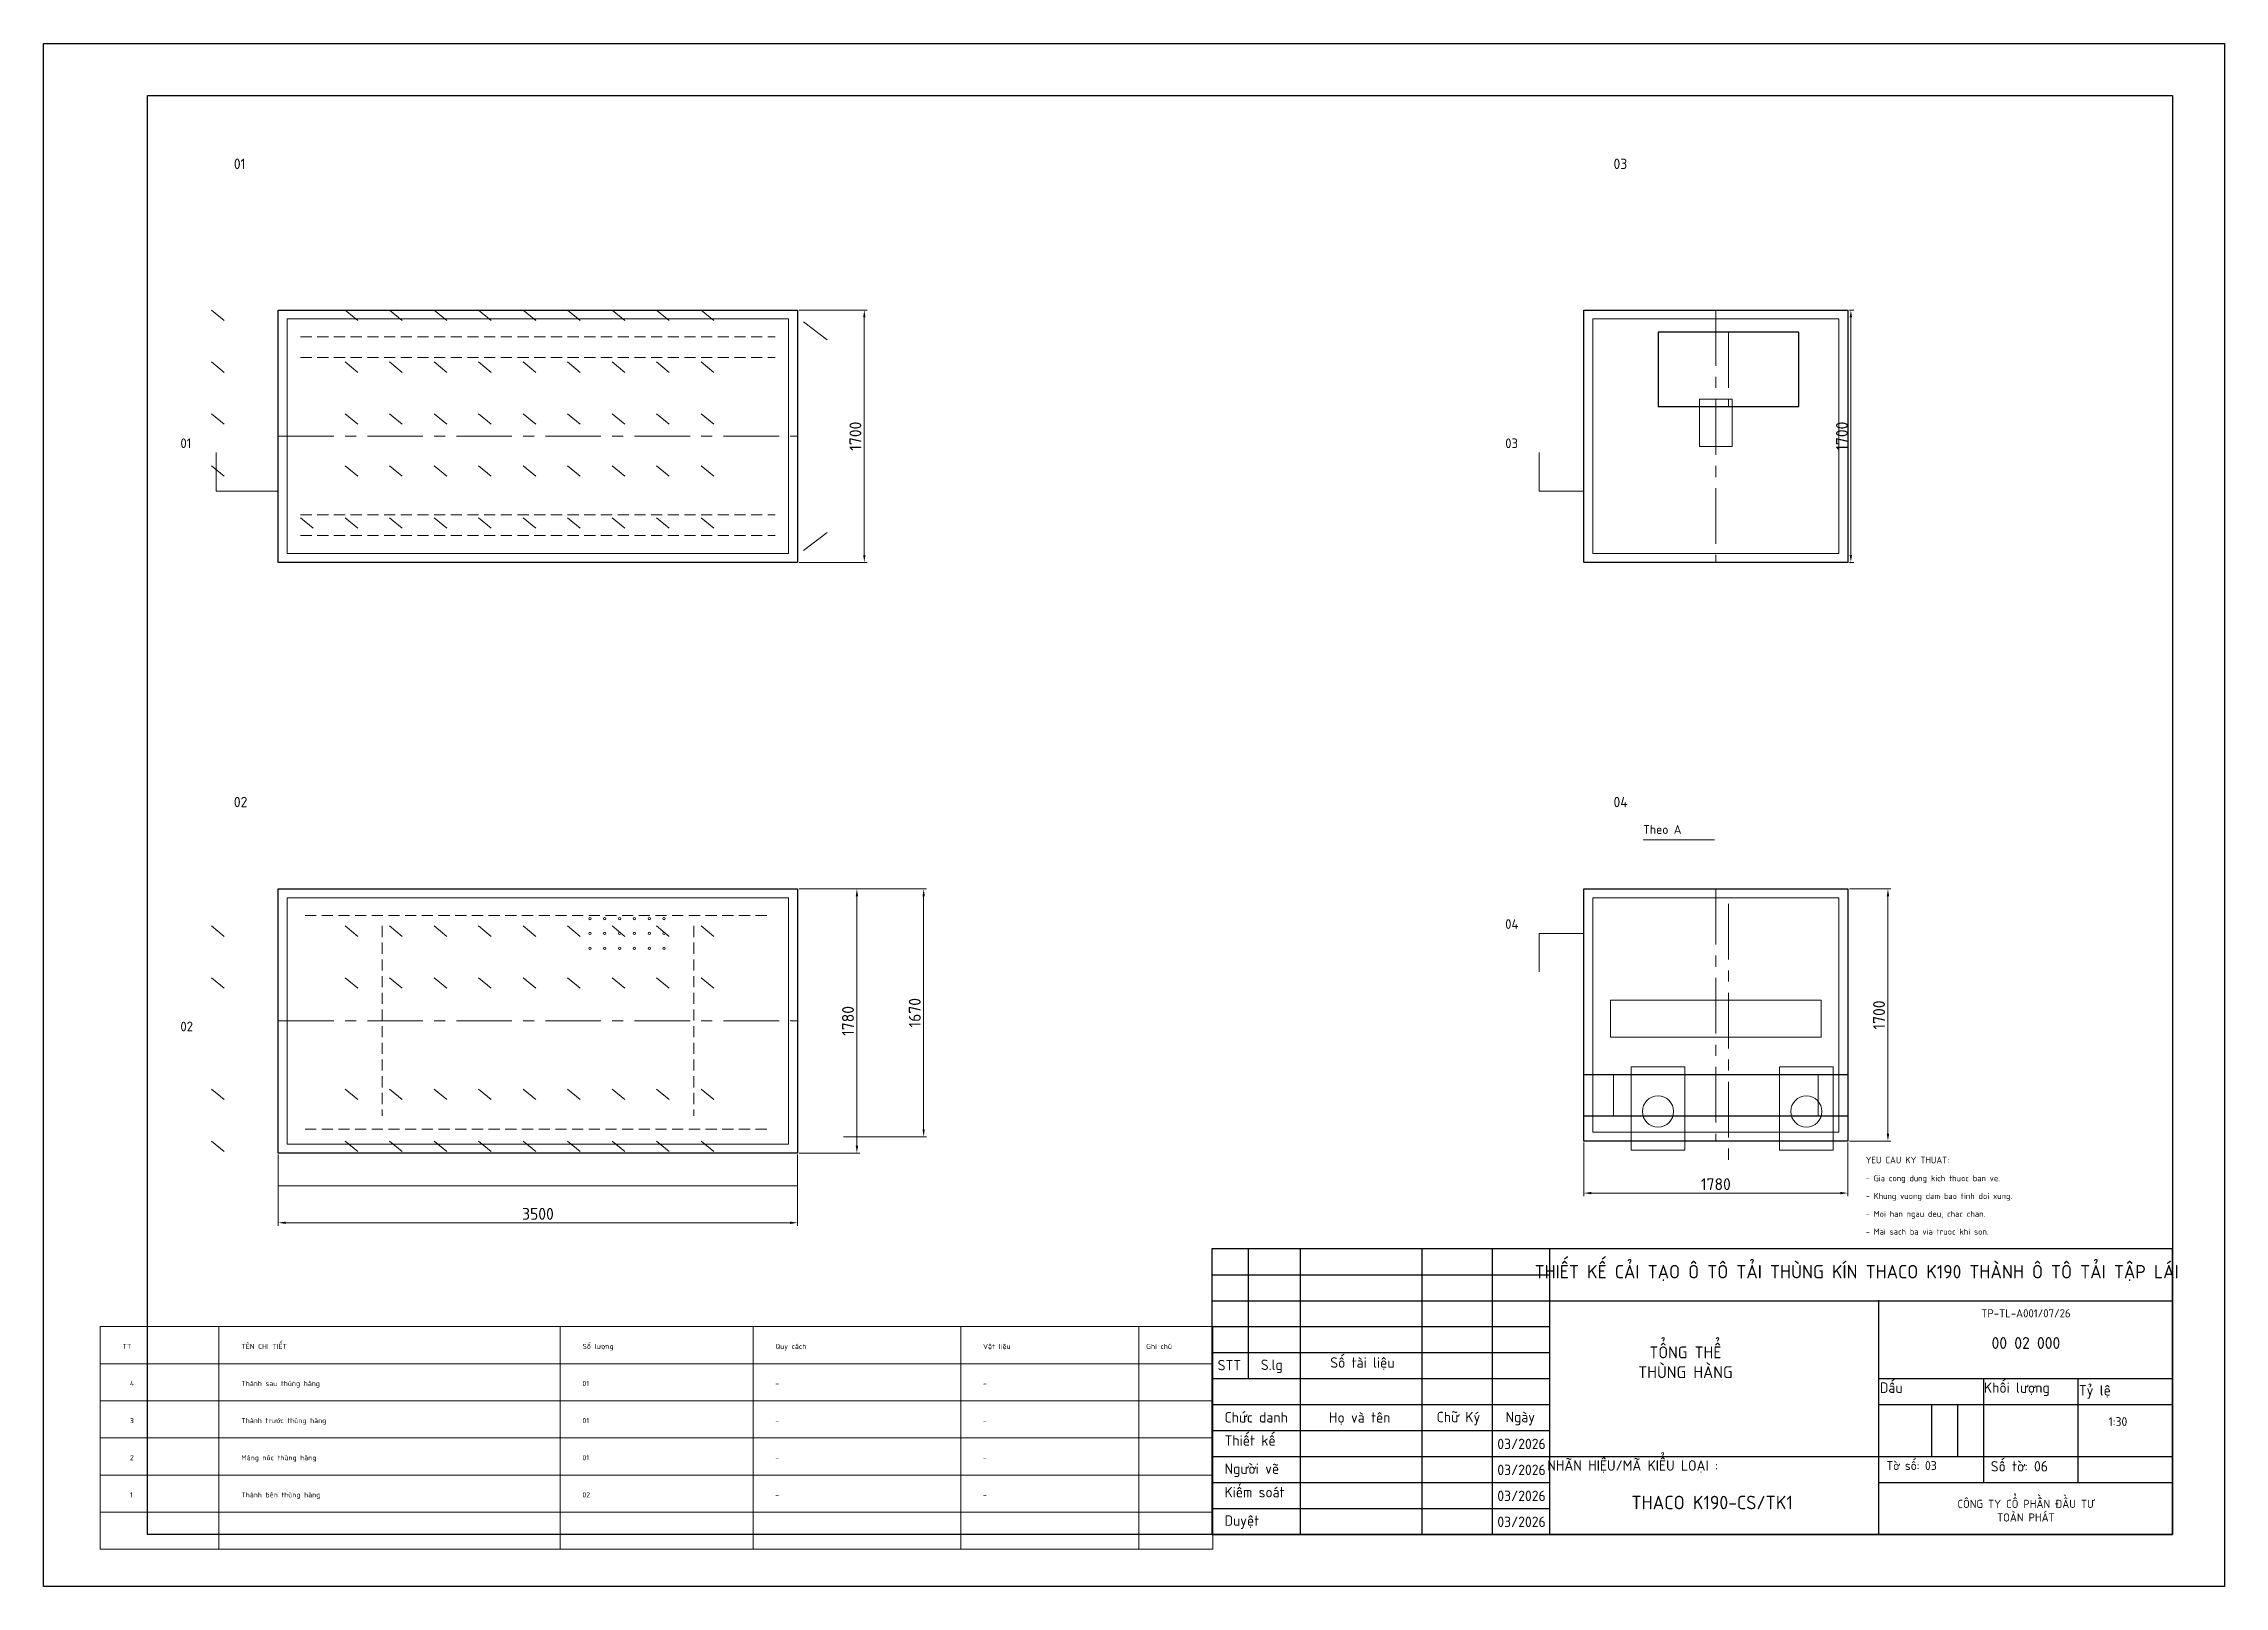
# Model space of a CAD drawing. Header units: inches. Extents: x -165182 to -150482, y -216185 to -150225.
# Drawn here: x -165182 to -150482, y -193500 to -183105 of the extents above; entities that cross this region are included whole.
import ezdxf

# ---------------------------------------------------------------- set-up
doc = ezdxf.new("R2010")
doc.units = ezdxf.units.IN
doc.header["$LTSCALE"] = 100
doc.header["$MEASUREMENT"] = 0
doc.linetypes.add('CENTER', pattern=[2, 1.25, -0.25, 0.25, -0.25])
doc.linetypes.add('HIDDEN', pattern=[0.375, 0.25, -0.125])
doc.layers.get('Defpoints').update_dxf_attribs({"lineweight": 25})
for name, color, linetype, lineweight in [('Duong manh', 4, 'Continuous', 9), ('NET CHIINH 1', 7, 'Continuous', 25), ('NET DUT', 170, 'HIDDEN', 9), ('NET TRUC', 220, 'CENTER', 9), ('TEXT', 1, 'Continuous', 15)]:
    doc.layers.add(name, color=color, linetype=linetype, lineweight=lineweight)
doc.layers.add('Tpl_Bound', color=1, linetype='Continuous', plot=False)
doc.styles.add('dim text 3-5', font='', dxfattribs={"height": 3.5})
doc.styles.add('dim text 80-100', font='', dxfattribs={"height": 80})
doc.styles.add('text 1-2', font='', dxfattribs={"height": 2})
doc.styles.get('dim text 3-5').set_extended_font_data('TCVN 7284')
doc.styles.get('dim text 80-100').set_extended_font_data('TCVN 7284')
doc.styles.get('text 1-2').set_extended_font_data('TCVN 7284')
doc.dimstyles.new('dim 80-100', dxfattribs={"dimtxt": 80, "dimasz": 50, "dimexe": 20, "dimexo": 10, "dimgap": 20, "dimtad": 1, "dimtoh": 1, "dimdec": 0, "dimzin": 0, "dimdsep": 46, "dimtxsty": 'dim text 80-100', "dimcen": 3, "dimclrd": 27, "dimclre": 27, "dimclrt": 7, "dimadec": 0, "dimazin": 0, "dimtfac": 1, "dimtdec": 0, "dimtix": 1, "dimtmove": 1, "dimatfit": 0, "dimfxl": 1, "dimtolj": 1, "dimtzin": 0, "dimlwd": 9, "dimlwe": 9, "dimarcsym": 0})

msp = doc.modelspace()

# ---------------------------------------------------------------- texts
at = {"layer": 'NET CHIINH 1', "ltscale": 3, "style": 'dim text 3-5'}
for s, insert, char_height, width, attachment_point in [('TP-TL-A001/07/26', (-151820, -191660), 55, 1900, 5), ('TỔNG THỂ\\PTHÙNG HÀNG', (-154115, -191990), 80, 2400, 5), ('00 02 000', (-151820, -191860), 80, 1700, 5), ('1:30', (-151200, -192390), 60, 500, 5), ('Tờ số: 03', (-152760, -192656), 60, 850, 1), ('CÔNG TY CỔ PHẦN ĐẦU TƯ\\PTOÀN PHÁT', (-151820, -192990), 55, 1600, 5)]:
    msp.add_mtext(s, dxfattribs=dict(at, insert=insert, char_height=char_height, width=width, attachment_point=attachment_point))
at = {"layer": 'TEXT', "ltscale": 3}
for s, height, style, p in [('01', 70, 'dim text 3-5', (-163900, -183950)), ('03', 70, 'dim text 3-5', (-154600, -183950)), ('01', 65, 'text 1-2', (-164260, -185830)), ('03', 65, 'text 1-2', (-155330, -185830)), ('02', 70, 'dim text 3-5', (-163900, -188250)), ('04', 70, 'dim text 3-5', (-154600, -188250)), ('Theo A', 60, 'text 1-2', (-154400, -188430)), ('04', 65, 'text 1-2', (-155330, -189070)), ('02', 65, 'text 1-2', (-164260, -189760)), ('YEU CAU KY THUAT:', 45, 'text 1-2', (-152900, -190650)), ('- Gia cong dung kich thuoc ban ve.', 40, 'text 1-2', (-152900, -190770)), ('- Khung vuong dam bao tinh doi xung.', 40, 'text 1-2', (-152900, -190890)), ('- Moi han ngau deu, chac chan.', 40, 'text 1-2', (-152900, -191010)), ('- Mai sach ba via truoc khi son.', 40, 'text 1-2', (-152900, -191130)), ('TT', 34, 'dim text 3-5', (-164650, -191900)), ('TÊN CHI TIẾT', 34, 'dim text 3-5', (-163850, -191900)), ('Số lượng', 34, 'dim text 3-5', (-161550, -191900)), ('Quy cách', 34, 'dim text 3-5', (-160250, -191900)), ('Vật liệu', 34, 'dim text 3-5', (-158850, -191900)), ('Ghi chú', 34, 'dim text 3-5', (-157750, -191900)), ('4', 34, 'dim text 3-5', (-164600, -192150)), ('Thành sau thùng hàng', 34, 'dim text 3-5', (-163850, -192150)), ('01', 34, 'dim text 3-5', (-161550, -192150)), ('-', 34, 'dim text 3-5', (-160250, -192150)), ('-', 34, 'dim text 3-5', (-158850, -192150)), ('3', 34, 'dim text 3-5', (-164600, -192400)), ('Thành trước thùng hàng', 34, 'dim text 3-5', (-163850, -192400)), ('01', 34, 'dim text 3-5', (-161550, -192400)), ('-', 34, 'dim text 3-5', (-160250, -192400)), ('-', 34, 'dim text 3-5', (-158850, -192400)), ('2', 34, 'dim text 3-5', (-164600, -192650)), ('Máng nóc thùng hàng', 34, 'dim text 3-5', (-163850, -192650)), ('01', 34, 'dim text 3-5', (-161550, -192650)), ('-', 34, 'dim text 3-5', (-160250, -192650)), ('-', 34, 'dim text 3-5', (-158850, -192650)), ('1', 34, 'dim text 3-5', (-164600, -192900)), ('Thành bên thùng hàng', 34, 'dim text 3-5', (-163850, -192900)), ('02', 34, 'dim text 3-5', (-161550, -192900)), ('-', 34, 'dim text 3-5', (-160250, -192900)), ('-', 34, 'dim text 3-5', (-158850, -192900))]:
    msp.add_text(s, height=height, dxfattribs=dict(at, style=style)).set_placement(p)

# ---------------------------------------------------------------- blocks, each defined once
blk = doc.blocks.new('*D398')
at = {"layer": 'Defpoints', "color": 0, "ltscale": 3, "transparency": 16777216}
for p in [(-160100, -184900), (-160100, -186600), (-159650, -186600)]:
    blk.add_point(p, dxfattribs=at)
at = {"layer": 'Duong manh', "color": 27, "lineweight": 9, "ltscale": 3, "transparency": 16777216}
for p, q in [((-160090, -184900), (-159630, -184900)), ((-159650, -184950), (-159650, -186550)), ((-160090, -186600), (-159630, -186600))]:
    blk.add_line(p, q, dxfattribs=at)
at = {"layer": 'Duong manh', "color": 27, "ltscale": 3, "transparency": 16777216}
for points in [[(-159658, -184950), (-159642, -184950), (-159650, -184900)], [(-159658, -186550), (-159642, -186550), (-159650, -186600)]]:
    blk.add_solid(points, dxfattribs=at)
at = {"layer": 'Duong manh', "color": 7, "ltscale": 3, "transparency": 16777216, "insert": (-159710, -185750), "char_height": 80, "attachment_point": 5, "rotation": 90, "style": 'dim text 80-100'}
blk.add_mtext('\\A1;1700', dxfattribs=at)
blk = doc.blocks.new('*D399')
at = {"layer": 'Defpoints', "color": 0, "ltscale": 3, "transparency": 16777216}
for p in [(-153020, -184900), (-153020, -186600), (-153000, -186600)]:
    blk.add_point(p, dxfattribs=at)
at = {"layer": 'Duong manh', "color": 27, "lineweight": 9, "ltscale": 3, "transparency": 16777216}
for p, q in [((-153010, -184900), (-152980, -184900)), ((-153000, -184950), (-153000, -186550)), ((-153010, -186600), (-152980, -186600))]:
    blk.add_line(p, q, dxfattribs=at)
at = {"layer": 'Duong manh', "color": 27, "ltscale": 3, "transparency": 16777216}
for points in [[(-153008, -184950), (-152992, -184950), (-153000, -184900)], [(-153008, -186550), (-152992, -186550), (-153000, -186600)]]:
    blk.add_solid(points, dxfattribs=at)
at = {"layer": 'Duong manh', "color": 7, "ltscale": 3, "transparency": 16777216, "insert": (-153060, -185750), "char_height": 80, "attachment_point": 5, "rotation": 90, "style": 'dim text 80-100'}
blk.add_mtext('\\A1;1700', dxfattribs=at)
blk = doc.blocks.new('*D400')
at = {"layer": 'Defpoints', "color": 0, "ltscale": 3, "transparency": 16777216}
for p in [(-163600, -190580), (-160100, -190580), (-160100, -191050)]:
    blk.add_point(p, dxfattribs=at)
at = {"layer": 'Duong manh', "color": 27, "lineweight": 9, "ltscale": 3, "transparency": 16777216}
for p, q in [((-163600, -190590), (-163600, -191070)), ((-160100, -190590), (-160100, -191070)), ((-163550, -191050), (-160150, -191050))]:
    blk.add_line(p, q, dxfattribs=at)
at = {"layer": 'Duong manh', "color": 27, "ltscale": 3, "transparency": 16777216}
for points in [[(-163550, -191042), (-163550, -191058), (-163600, -191050)], [(-160150, -191042), (-160150, -191058), (-160100, -191050)]]:
    blk.add_solid(points, dxfattribs=at)
at = {"layer": 'Duong manh', "color": 7, "ltscale": 3, "transparency": 16777216, "insert": (-161850, -190990), "char_height": 80, "attachment_point": 5, "style": 'dim text 80-100'}
blk.add_mtext('\\A1;3500', dxfattribs=at)
blk = doc.blocks.new('*D401')
at = {"layer": 'Defpoints', "color": 0, "ltscale": 3, "transparency": 16777216}
for p in [(-160100, -188800), (-160100, -190580), (-159700, -190580)]:
    blk.add_point(p, dxfattribs=at)
at = {"layer": 'Duong manh', "color": 27, "lineweight": 9, "ltscale": 3, "transparency": 16777216}
for p, q in [((-160090, -188800), (-159680, -188800)), ((-159700, -188850), (-159700, -190530)), ((-160090, -190580), (-159680, -190580))]:
    blk.add_line(p, q, dxfattribs=at)
at = {"layer": 'Duong manh', "color": 27, "ltscale": 3, "transparency": 16777216}
for points in [[(-159708, -188850), (-159692, -188850), (-159700, -188800)], [(-159708, -190530), (-159692, -190530), (-159700, -190580)]]:
    blk.add_solid(points, dxfattribs=at)
at = {"layer": 'Duong manh', "color": 7, "ltscale": 3, "transparency": 16777216, "insert": (-159760, -189690), "char_height": 80, "attachment_point": 5, "rotation": 90, "style": 'dim text 80-100'}
blk.add_mtext('\\A1;1780', dxfattribs=at)
blk = doc.blocks.new('*D403')
at = {"layer": 'Defpoints', "color": 0, "ltscale": 3, "transparency": 16777216}
for p in [(-154800, -190500), (-153020, -190500), (-153020, -190850)]:
    blk.add_point(p, dxfattribs=at)
at = {"layer": 'Duong manh', "color": 27, "lineweight": 9, "ltscale": 3, "transparency": 16777216}
for p, q in [((-154800, -190510), (-154800, -190870)), ((-153020, -190510), (-153020, -190870)), ((-154750, -190850), (-153070, -190850))]:
    blk.add_line(p, q, dxfattribs=at)
at = {"layer": 'Duong manh', "color": 27, "ltscale": 3, "transparency": 16777216}
for points in [[(-154750, -190842), (-154750, -190858), (-154800, -190850)], [(-153070, -190842), (-153070, -190858), (-153020, -190850)]]:
    blk.add_solid(points, dxfattribs=at)
at = {"layer": 'Duong manh', "color": 7, "ltscale": 3, "transparency": 16777216, "insert": (-153910, -190790), "char_height": 80, "attachment_point": 5, "style": 'dim text 80-100'}
blk.add_mtext('\\A1;1780', dxfattribs=at)
blk = doc.blocks.new('*D404')
at = {"layer": 'Defpoints', "color": 0, "ltscale": 3, "transparency": 16777216}
for p in [(-153020, -188800), (-153020, -190500), (-152750, -190500)]:
    blk.add_point(p, dxfattribs=at)
at = {"layer": 'Duong manh', "color": 27, "lineweight": 9, "ltscale": 3, "transparency": 16777216}
for p, q in [((-153010, -188800), (-152730, -188800)), ((-152750, -188850), (-152750, -190450)), ((-153010, -190500), (-152730, -190500))]:
    blk.add_line(p, q, dxfattribs=at)
at = {"layer": 'Duong manh', "color": 27, "ltscale": 3, "transparency": 16777216}
for points in [[(-152758, -188850), (-152742, -188850), (-152750, -188800)], [(-152758, -190450), (-152742, -190450), (-152750, -190500)]]:
    blk.add_solid(points, dxfattribs=at)
at = {"layer": 'Duong manh', "color": 7, "ltscale": 3, "transparency": 16777216, "insert": (-152810, -189650), "char_height": 80, "attachment_point": 5, "rotation": 90, "style": 'dim text 80-100'}
blk.add_mtext('\\A1;1700', dxfattribs=at)
blk = doc.blocks.new('*D405')
at = {"layer": 'Defpoints', "color": 0, "ltscale": 3, "transparency": 16777216}
for p in [(-159800, -188800), (-159800, -190470), (-159250, -190470)]:
    blk.add_point(p, dxfattribs=at)
at = {"layer": 'NET CHIINH 1', "color": 27, "lineweight": 9, "ltscale": 3, "transparency": 16777216}
for p, q in [((-159790, -188800), (-159230, -188800)), ((-159250, -188850), (-159250, -190420)), ((-159790, -190470), (-159230, -190470))]:
    blk.add_line(p, q, dxfattribs=at)
at = {"layer": 'NET CHIINH 1', "color": 27, "ltscale": 3, "transparency": 16777216}
for points in [[(-159258, -188850), (-159242, -188850), (-159250, -188800)], [(-159258, -190420), (-159242, -190420), (-159250, -190470)]]:
    blk.add_solid(points, dxfattribs=at)
at = {"layer": 'NET CHIINH 1', "color": 7, "ltscale": 3, "transparency": 16777216, "insert": (-159310, -189635), "char_height": 80, "attachment_point": 5, "rotation": 90, "style": 'dim text 80-100'}
blk.add_mtext('\\A1;1670', dxfattribs=at)
blk = doc.blocks.new('khung_t_chuan_11_p3')
at = {"layer": 'NET CHIINH 1'}
for p, q in [((-150832, -202185), (-157307, -202185)), ((-157307, -202185), (-157307, -204110)), ((-157062, -202185), (-157062, -203060)), ((-156712, -202185), (-156712, -204110)), ((-155892, -202185), (-155892, -204110)), ((-155417, -202185), (-155417, -204110)), ((-155032, -202185), (-155032, -204110)), ((-150832, -204110), (-150832, -202185)), ((-157307, -202360), (-155032, -202360)), ((-157307, -202535), (-155032, -202535)), ((-155032, -202535), (-150832, -202535)), ((-152813, -202532), (-152813, -204110)), ((-157307, -202710), (-155032, -202710)), ((-157307, -202885), (-155032, -202885)), ((-157307, -203060), (-155032, -203060)), ((-152813, -203060), (-150832, -203060)), ((-152106, -203060), (-152106, -203760)), ((-151469, -203060), (-151469, -203760)), ((-157307, -203235), (-155032, -203235)), ((-152813, -203235), (-150832, -203235)), ((-152456, -203235), (-152456, -203585)), ((-152281, -203235), (-152281, -203585)), ((-157307, -203410), (-155032, -203410)), ((-157307, -203585), (-155032, -203585)), ((-155032, -203585), (-150832, -203585)), ((-157307, -203760), (-155032, -203760)), ((-152813, -203760), (-150832, -203760)), ((-157307, -203935), (-155032, -203935)), ((-157307, -204110), (-150832, -204110))]:
    blk.add_line(p, q, dxfattribs=at)
blk.add_lwpolyline([(-164482, -204110), (-164482, -194415), (-150832, -194415), (-150832, -204110)], close=True, dxfattribs=at)
at = {"layer": 'Tpl_Bound', "color": 0}
blk.add_lwpolyline([(-165182, -204460), (-165182, -194065), (-150482, -194065), (-150482, -204460)], close=True, dxfattribs=at)
at = {"layer": 'NET CHIINH 1', "style": 'text 1-2'}
for s, width, heights, insert, char_height, attachment_point in [('{\\fTCVN 7284|b1|i0|c0|p34;THIẾT KẾ CẢI TẠO Ô TÔ TẢI THÙNG KÍN THACO K190 THÀNH Ô TÔ TẢI TẬP LÁI}', 4183.35, [0], (-152961, -202349), 90, 5), ('STT', 77.21, [0], (-157268, -202934), 70, 1), ('S.lg', 478.47, [0], (-156977, -202932), 70, 1), ('Số tài liệu', 636.91, [0], (-156509, -202917), 70, 1), ('\\pi8.10076;Dấu', 707, [0], (-152813, -203086), 70, 1), ('\\pi3;Khối lượng', 637, [0], (-152106, -203086), 70, 1), ('\\pi6.15306;Tỷ lệ', 637.21, [0], (-151469, -203104), 70, 1), ('Chức danh', 478.47, [0], (-157222, -203286), 70, 1), ('Họ và tên', 478.47, [0], (-156518, -203287), 70, 1), ('Chữ Ký', 428.37, [0], (-155792, -203284), 70, 1), ('Ngày', 77.21, [0], (-155328, -203284), 70, 1), ('Thiết kế', 478.47, [0], (-157222, -203442), 70, 1), ('03/2026', 104.26, [0], (-155383, -203465), 70, 1), ('{\\fTCVN 7284|b1|i0|c0|p34;NHÃN HIỆU/MÃ KIỂU LOẠI :}', 1187.84, [0], (-154470, -203653), 70, 5), ('\\pxi7.97143E-005;Số tờ: {\\fTCVN 7284|b1|i0|c0|p34;06}', 637, [0], (-152057, -203616), 70, 1), ('Người vẽ', 478.47, [0], (-157222, -203632), 70, 1), ('03/2026', 104.26, [0], (-155383, -203640), 70, 1), ('Kiểm soát', 478.47, [0], (-157222, -203790), 70, 1), ('03/2026', 104.26, [0], (-155383, -203815), 70, 1), ('{\\fTCVN 7284|b1|i0|c0|p34;THACO K190-CS/TK1}', 2588.93, [39.8], (-153935, -203895), 91, 5), ('Duyệt', 478.47, [0], (-157222, -203982), 70, 1), ('03/2026', 104.26, [0], (-155383, -203990), 70, 1)]:
    blk.add_mtext_dynamic_manual_height_columns(s, width=width, gutter_width=350, heights=heights, dxfattribs=dict(at, insert=insert, char_height=char_height, attachment_point=attachment_point))

# ---------------------------------------------------------------- dimensions: what is measured, and where the dimension line sits
at = {"layer": 'Duong manh', "ltscale": 3}
for base, p1, p2, picture, middle in [((-159650, -186600), (-160100, -184900), (-160100, -186600), '*D398', (-159710, -185750)), ((-153000, -186600), (-153020, -184900), (-153020, -186600), '*D399', (-153060, -185750)), ((-159700, -190580), (-160100, -188800), (-160100, -190580), '*D401', (-159760, -189690)), ((-152750, -190500), (-153020, -188800), (-153020, -190500), '*D404', (-152810, -189650))]:
    dim = msp.add_linear_dim(base=base, p1=p1, p2=p2, angle=90, dimstyle='dim 80-100', dxfattribs=at)
    dim.commit()
    dim.dimension.update_dxf_attribs({"geometry": picture, "text_midpoint": middle})
for base, p1, p2, picture, middle in [((-153020, -190850), (-154800, -190500), (-153020, -190500), '*D403', (-153910, -190790)), ((-160100, -191050), (-163600, -190580), (-160100, -190580), '*D400', (-161850, -190990))]:
    dim = msp.add_linear_dim(base=base, p1=p1, p2=p2, dimstyle='dim 80-100', dxfattribs=at)
    dim.commit()
    dim.dimension.update_dxf_attribs({"geometry": picture, "text_midpoint": middle})
at = {"layer": 'NET CHIINH 1', "ltscale": 3}
dim = msp.add_linear_dim(base=(-159250, -190470), p1=(-159800, -188800), p2=(-159800, -190470), angle=90, dimstyle='dim 80-100', dxfattribs=at)
dim.commit()
dim.dimension.update_dxf_attribs({"geometry": '*D405', "text_midpoint": (-159310, -189635)})

# ---------------------------------------------------------------- linework, layer by layer
at = {"layer": 'Duong manh', "ltscale": 3}
for p, q in [((-164050, -184900), (-163965, -184970)), ((-163150, -184900), (-163065, -184970)), ((-162850, -184900), (-162765, -184970)), ((-162550, -184900), (-162465, -184970)), ((-162250, -184900), (-162165, -184970)), ((-161950, -184900), (-161865, -184970)), ((-161650, -184900), (-161565, -184970)), ((-161350, -184900), (-161265, -184970)), ((-161050, -184900), (-160965, -184970)), ((-160750, -184900), (-160665, -184970)), ((-163540, -184960), (-160160, -184960)), ((-163540, -186540), (-163540, -184960)), ((-160160, -184960), (-160160, -186540)), ((-160060, -184980), (-159900, -185100)), ((-154740, -184960), (-153080, -184960)), ((-154740, -186540), (-154740, -184960)), ((-153080, -184960), (-153080, -186540)), ((-164050, -185250), (-163965, -185320)), ((-163150, -185250), (-163065, -185320)), ((-162850, -185250), (-162765, -185320)), ((-162550, -185250), (-162465, -185320)), ((-162250, -185250), (-162165, -185320)), ((-161950, -185250), (-161865, -185320)), ((-161650, -185250), (-161565, -185320)), ((-161350, -185250), (-161265, -185320)), ((-161050, -185250), (-160965, -185320)), ((-160750, -185250), (-160665, -185320)), ((-153800, -185500), (-154020, -185500)), ((-154020, -185500), (-154020, -185820)), ((-153800, -185500), (-154020, -185500)), ((-154020, -185820), (-154020, -185500)), ((-153800, -185820), (-153800, -185500)), ((-153800, -185820), (-153800, -185500)), ((-164050, -185600), (-163965, -185670)), ((-163150, -185600), (-163065, -185670)), ((-162850, -185600), (-162765, -185670)), ((-162550, -185600), (-162465, -185670)), ((-162250, -185600), (-162165, -185670)), ((-161950, -185600), (-161865, -185670)), ((-161650, -185600), (-161565, -185670)), ((-161350, -185600), (-161265, -185670)), ((-161050, -185600), (-160965, -185670)), ((-160750, -185600), (-160665, -185670)), ((-164050, -185950), (-163965, -186020)), ((-164020, -186120), (-164020, -185860)), ((-163150, -185950), (-163065, -186020)), ((-162850, -185950), (-162765, -186020)), ((-162550, -185950), (-162465, -186020)), ((-162250, -185950), (-162165, -186020)), ((-161950, -185950), (-161865, -186020)), ((-161650, -185950), (-161565, -186020)), ((-161350, -185950), (-161265, -186020)), ((-161050, -185950), (-160965, -186020)), ((-160750, -185950), (-160665, -186020)), ((-155100, -186120), (-155100, -185860)), ((-154020, -185820), (-153800, -185820)), ((-154020, -185820), (-153800, -185820)), ((-163600, -186120), (-164020, -186120)), ((-154800, -186120), (-155100, -186120)), ((-163450, -186300), (-163365, -186370)), ((-163150, -186300), (-163065, -186370)), ((-162850, -186300), (-162765, -186370)), ((-162550, -186300), (-162465, -186370)), ((-162250, -186300), (-162165, -186370)), ((-161950, -186300), (-161865, -186370)), ((-161650, -186300), (-161565, -186370)), ((-161350, -186300), (-161265, -186370)), ((-161050, -186300), (-160965, -186370)), ((-160750, -186300), (-160665, -186370)), ((-160160, -186540), (-163540, -186540)), ((-160060, -186520), (-159900, -186400)), ((-153080, -186540), (-154740, -186540)), ((-154400, -188470), (-153920, -188470)), ((-163540, -188860), (-160160, -188860)), ((-163540, -190520), (-163540, -188860)), ((-160160, -188860), (-160160, -190520)), ((-154740, -188860), (-153080, -188860)), ((-154740, -190440), (-154740, -188860)), ((-153080, -188860), (-153080, -190440)), ((-164050, -189050), (-163965, -189120)), ((-163150, -189050), (-163065, -189120)), ((-162850, -189050), (-162765, -189120)), ((-162550, -189050), (-162465, -189120)), ((-162250, -189050), (-162165, -189120)), ((-161950, -189050), (-161865, -189120)), ((-161650, -189050), (-161565, -189120)), ((-161350, -189050), (-161265, -189120)), ((-161050, -189050), (-160965, -189120)), ((-160750, -189050), (-160665, -189120)), ((-154800, -189100), (-155100, -189100)), ((-155100, -189100), (-155100, -189360)), ((-164050, -189400), (-163965, -189470)), ((-163150, -189400), (-163065, -189470)), ((-162850, -189400), (-162765, -189470)), ((-162550, -189400), (-162465, -189470)), ((-162250, -189400), (-162165, -189470)), ((-161950, -189400), (-161865, -189470)), ((-161650, -189400), (-161565, -189470)), ((-161350, -189400), (-161265, -189470)), ((-161050, -189400), (-160965, -189470)), ((-160750, -189400), (-160665, -189470)), ((-153200, -189550), (-154620, -189550)), ((-154620, -189550), (-154620, -189800)), ((-153200, -189800), (-153200, -189550)), ((-154620, -189800), (-153200, -189800)), ((-154600, -190050), (-154600, -190330)), ((-154120, -190000), (-154480, -190000)), ((-154480, -190000), (-154480, -190560)), ((-154120, -190560), (-154120, -190000)), ((-153120, -190000), (-153480, -190000)), ((-153480, -190000), (-153480, -190560)), ((-153220, -190050), (-153220, -190330)), ((-153120, -190560), (-153120, -190000)), ((-164050, -190150), (-163965, -190220)), ((-163150, -190150), (-163065, -190220)), ((-162850, -190150), (-162765, -190220)), ((-162550, -190150), (-162465, -190220)), ((-162250, -190150), (-162165, -190220)), ((-161950, -190150), (-161865, -190220)), ((-161650, -190150), (-161565, -190220)), ((-161350, -190150), (-161265, -190220)), ((-161050, -190150), (-160965, -190220)), ((-160750, -190150), (-160665, -190220)), ((-164050, -190500), (-163965, -190570)), ((-163150, -190500), (-163065, -190570)), ((-162850, -190500), (-162765, -190570)), ((-162550, -190500), (-162465, -190570)), ((-162250, -190500), (-162165, -190570)), ((-161950, -190500), (-161865, -190570)), ((-161650, -190500), (-161565, -190570)), ((-161350, -190500), (-161265, -190570)), ((-161050, -190500), (-160965, -190570)), ((-160750, -190500), (-160665, -190570)), ((-153080, -190440), (-154740, -190440)), ((-160160, -190520), (-163540, -190520)), ((-154480, -190560), (-154120, -190560)), ((-153480, -190560), (-153120, -190560)), ((-163600, -190800), (-160100, -190800)), ((-164800, -191750), (-157800, -191750)), ((-164800, -193250), (-164800, -191750)), ((-164000, -193250), (-164000, -191750)), ((-161700, -193250), (-161700, -191750)), ((-160400, -193250), (-160400, -191750)), ((-159000, -193250), (-159000, -191750)), ((-157800, -193250), (-157800, -191750)), ((-157800, -191750), (-157300, -191750)), ((-157300, -193250), (-157300, -191750)), ((-164800, -192000), (-157800, -192000)), ((-157800, -192000), (-157300, -192000)), ((-164800, -192250), (-157800, -192250)), ((-157800, -192250), (-157300, -192250)), ((-164800, -192500), (-157800, -192500)), ((-157800, -192500), (-157300, -192500)), ((-164800, -192750), (-157800, -192750)), ((-157800, -192750), (-157300, -192750)), ((-164800, -193000), (-157800, -193000)), ((-157800, -193000), (-157300, -193000)), ((-164800, -193250), (-157800, -193250)), ((-157800, -193250), (-157300, -193250))]:
    msp.add_line(p, q, dxfattribs=at)
for centre, radius in [((-161500, -189000), 8), ((-161400, -189000), 8), ((-161300, -189000), 8), ((-161200, -189000), 8), ((-161100, -189000), 8), ((-161000, -189000), 8), ((-161500, -189100), 8), ((-161400, -189100), 8), ((-161300, -189100), 8), ((-161200, -189100), 8), ((-161100, -189100), 8), ((-161000, -189100), 8), ((-161500, -189200), 8), ((-161400, -189200), 8), ((-161300, -189200), 8), ((-161200, -189200), 8), ((-161100, -189200), 8), ((-161000, -189200), 8), ((-154300, -190300), 105), ((-153300, -190300), 105)]:
    msp.add_circle(centre, radius, dxfattribs=at)
at = {"layer": 'NET CHIINH 1', "ltscale": 3}
for p, q in [((-163600, -184900), (-160100, -184900)), ((-163600, -186600), (-163600, -184900)), ((-160100, -184900), (-160100, -186600)), ((-154800, -184900), (-153020, -184900)), ((-154800, -186600), (-154800, -184900)), ((-153020, -184900), (-153020, -186600)), ((-153350, -185050), (-154300, -185050)), ((-154300, -185050), (-154300, -185550)), ((-153350, -185550), (-153350, -185050)), ((-154300, -185550), (-153350, -185550)), ((-160100, -186600), (-163600, -186600)), ((-153020, -186600), (-154800, -186600)), ((-163600, -188800), (-160100, -188800)), ((-163600, -190580), (-163600, -188800)), ((-160100, -188800), (-160100, -190580)), ((-154800, -188800), (-153020, -188800)), ((-154800, -190500), (-154800, -188800)), ((-153020, -188800), (-153020, -190500)), ((-154800, -190050), (-153020, -190050)), ((-154800, -190330), (-153020, -190330)), ((-153020, -190500), (-154800, -190500)), ((-160100, -190580), (-163600, -190580))]:
    msp.add_line(p, q, dxfattribs=at)
at = {"layer": 'NET DUT', "ltscale": 3}
for p, q in [((-163450, -185080), (-160250, -185080)), ((-163450, -185220), (-160250, -185220)), ((-163450, -186280), (-160250, -186280)), ((-163450, -186420), (-160250, -186420)), ((-163420, -188980), (-160280, -188980)), ((-162900, -189050), (-162900, -190330)), ((-160800, -189050), (-160800, -190330)), ((-163420, -190420), (-160280, -190420))]:
    msp.add_line(p, q, dxfattribs=at)
at = {"layer": 'NET TRUC', "ltscale": 3}
for p, q in [((-153910, -184900), (-153910, -186600)), ((-153825, -185050), (-153825, -185550)), ((-163600, -185750), (-160100, -185750)), ((-153910, -188800), (-153910, -190500)), ((-153825, -188900), (-153825, -190650)), ((-163600, -189690), (-160100, -189690))]:
    msp.add_line(p, q, dxfattribs=at)

# ---------------------------------------------------------------- block references
at = {"layer": 'Duong manh', "ltscale": 3}
msp.add_blockref('khung_t_chuan_11_p3', (0, 10960), dxfattribs=at)

msp.set_redraw_order([(e.dxf.handle, doc.entitydb.next_handle()) for e in msp.query("TEXT MTEXT ATTDEF DIMENSION ARC_DIMENSION")])  # texts and dimensions are drawn at this point

doc.saveas('drawing.dxf')
